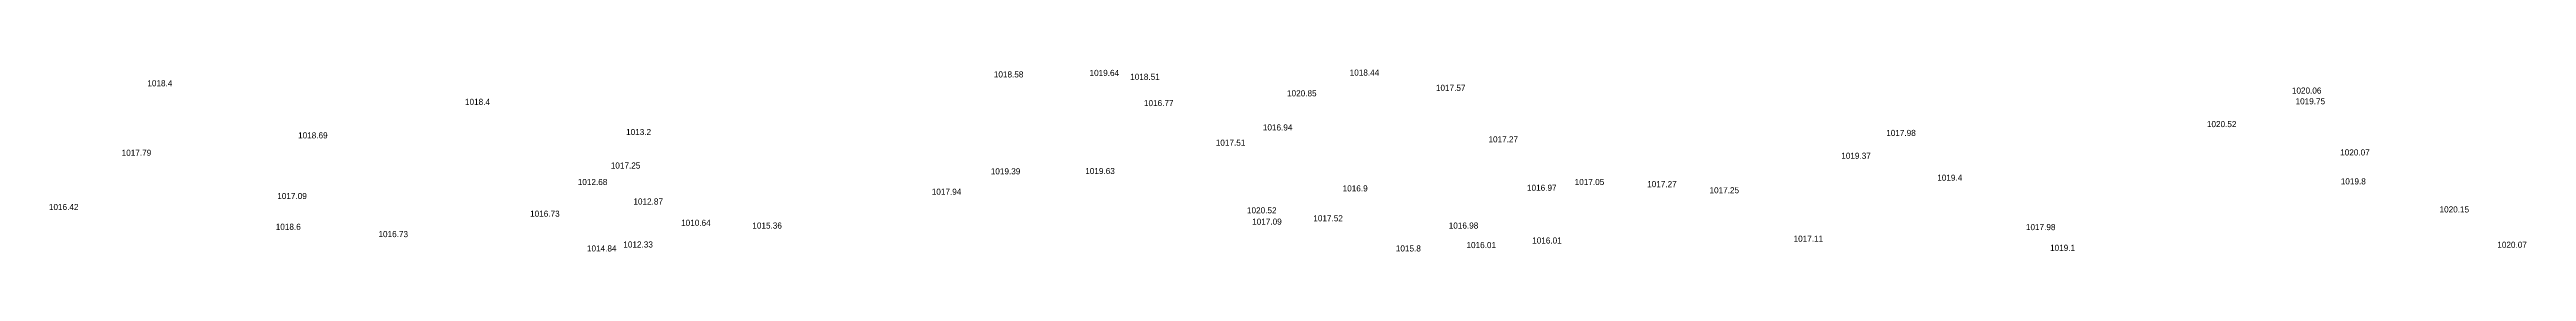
# Model space of a CAD drawing. Header units: inches. Extents: x 628884 to 629912, y 4519174 to 4520145.
# Drawn here: x 629096 to 629177.1, y 4519875.3 to 4519881.3 of the extents above; entities that cross this region are included whole.
import ezdxf

# ---------------------------------------------------------------- set-up
doc = ezdxf.new("R2010")
doc.units = ezdxf.units.IN
doc.header["$MEASUREMENT"] = 0

msp = doc.modelspace()

# ---------------------------------------------------------------- texts
for s, p in [('1018.58', (629126.93, 4519881.06, 1018.58)), ('1019.64', (629130.06, 4519881.11, 1019.64)), ('1018.51', (629131.39, 4519880.98, 1018.51)), ('1018.44', (629138.57, 4519881.12, 1018.44)), ('1018.4', (629099.24, 4519880.77, 1018.4)), ('1018.4', (629109.63, 4519880.16, 1018.4)), ('1016.77', (629131.84, 4519880.12, 1016.77)), ('1020.85', (629136.52, 4519880.44, 1020.85)), ('1017.57', (629141.39, 4519880.62, 1017.57)), ('1020.06', (629169.39, 4519880.53, 1020.06)), ('1019.75', (629169.51, 4519880.18, 1019.75)), ('1016.94', (629135.73, 4519879.32, 1016.94)), ('1020.52', (629166.61, 4519879.43, 1020.52)), ('1017.79', (629098.4, 4519878.49, 1017.79)), ('1018.69', (629104.17, 4519879.06, 1018.69)), ('1013.2', (629114.9, 4519879.17, 1013.2)), ('1017.51', (629134.19, 4519878.82, 1017.51)), ('1017.27', (629143.11, 4519878.93, 1017.27)), ('1017.98', (629156.12, 4519879.14, 1017.98)), ('1020.07', (629170.97, 4519878.5, 1020.07)), ('1017.25', (629114.4, 4519878.07, 1017.25)), ('1019.39', (629126.83, 4519877.88, 1019.39)), ('1019.63', (629129.92, 4519877.89, 1019.63)), ('1019.37', (629154.65, 4519878.39, 1019.37)), ('1019.4', (629157.79, 4519877.67, 1019.4)), ('1017.09', (629103.49, 4519877.07, 1017.09)), ('1012.68', (629113.32, 4519877.53, 1012.68)), ('1012.87', (629115.14, 4519876.89, 1012.87)), ('1017.94', (629124.9, 4519877.21, 1017.94)), ('1016.9', (629138.34, 4519877.32, 1016.9)), ('1016.97', (629144.37, 4519877.34, 1016.97)), ('1017.05', (629145.93, 4519877.53, 1017.05)), ('1017.27', (629148.3, 4519877.46, 1017.27)), ('1017.25', (629150.34, 4519877.26, 1017.25)), ('1019.8', (629170.99, 4519877.55, 1019.8)), ('1016.42', (629096.02, 4519876.71, 1016.42)), ('1018.6', (629103.44, 4519876.06, 1018.6)), ('1016.73', (629111.76, 4519876.49, 1016.73)), ('1010.64', (629116.7, 4519876.19, 1010.64)), ('1015.36', (629119.03, 4519876.1, 1015.36)), ('1020.52', (629135.21, 4519876.6, 1020.52)), ('1017.09', (629135.38, 4519876.23, 1017.09)), ('1017.52', (629137.38, 4519876.34, 1017.52)), ('1016.98', (629141.81, 4519876.1, 1016.98)), ('1017.98', (629160.69, 4519876.05, 1017.98)), ('1020.15', (629174.22, 4519876.63, 1020.15)), ('1016.73', (629106.8, 4519875.82, 1016.73)), ('1014.84', (629113.62, 4519875.35, 1014.84)), ('1012.33', (629114.81, 4519875.48, 1012.33)), ('1015.8', (629140.08, 4519875.35, 1015.8)), ('1016.01', (629142.39, 4519875.46, 1016.01)), ('1016.01', (629144.54, 4519875.61, 1016.01)), ('1017.11', (629153.09, 4519875.67, 1017.11)), ('1019.1', (629161.48, 4519875.37, 1019.1)), ('1020.07', (629176.11, 4519875.47, 1020.07))]:
    msp.add_text(s, height=0.2).set_placement(p)

doc.saveas('drawing.dxf')
